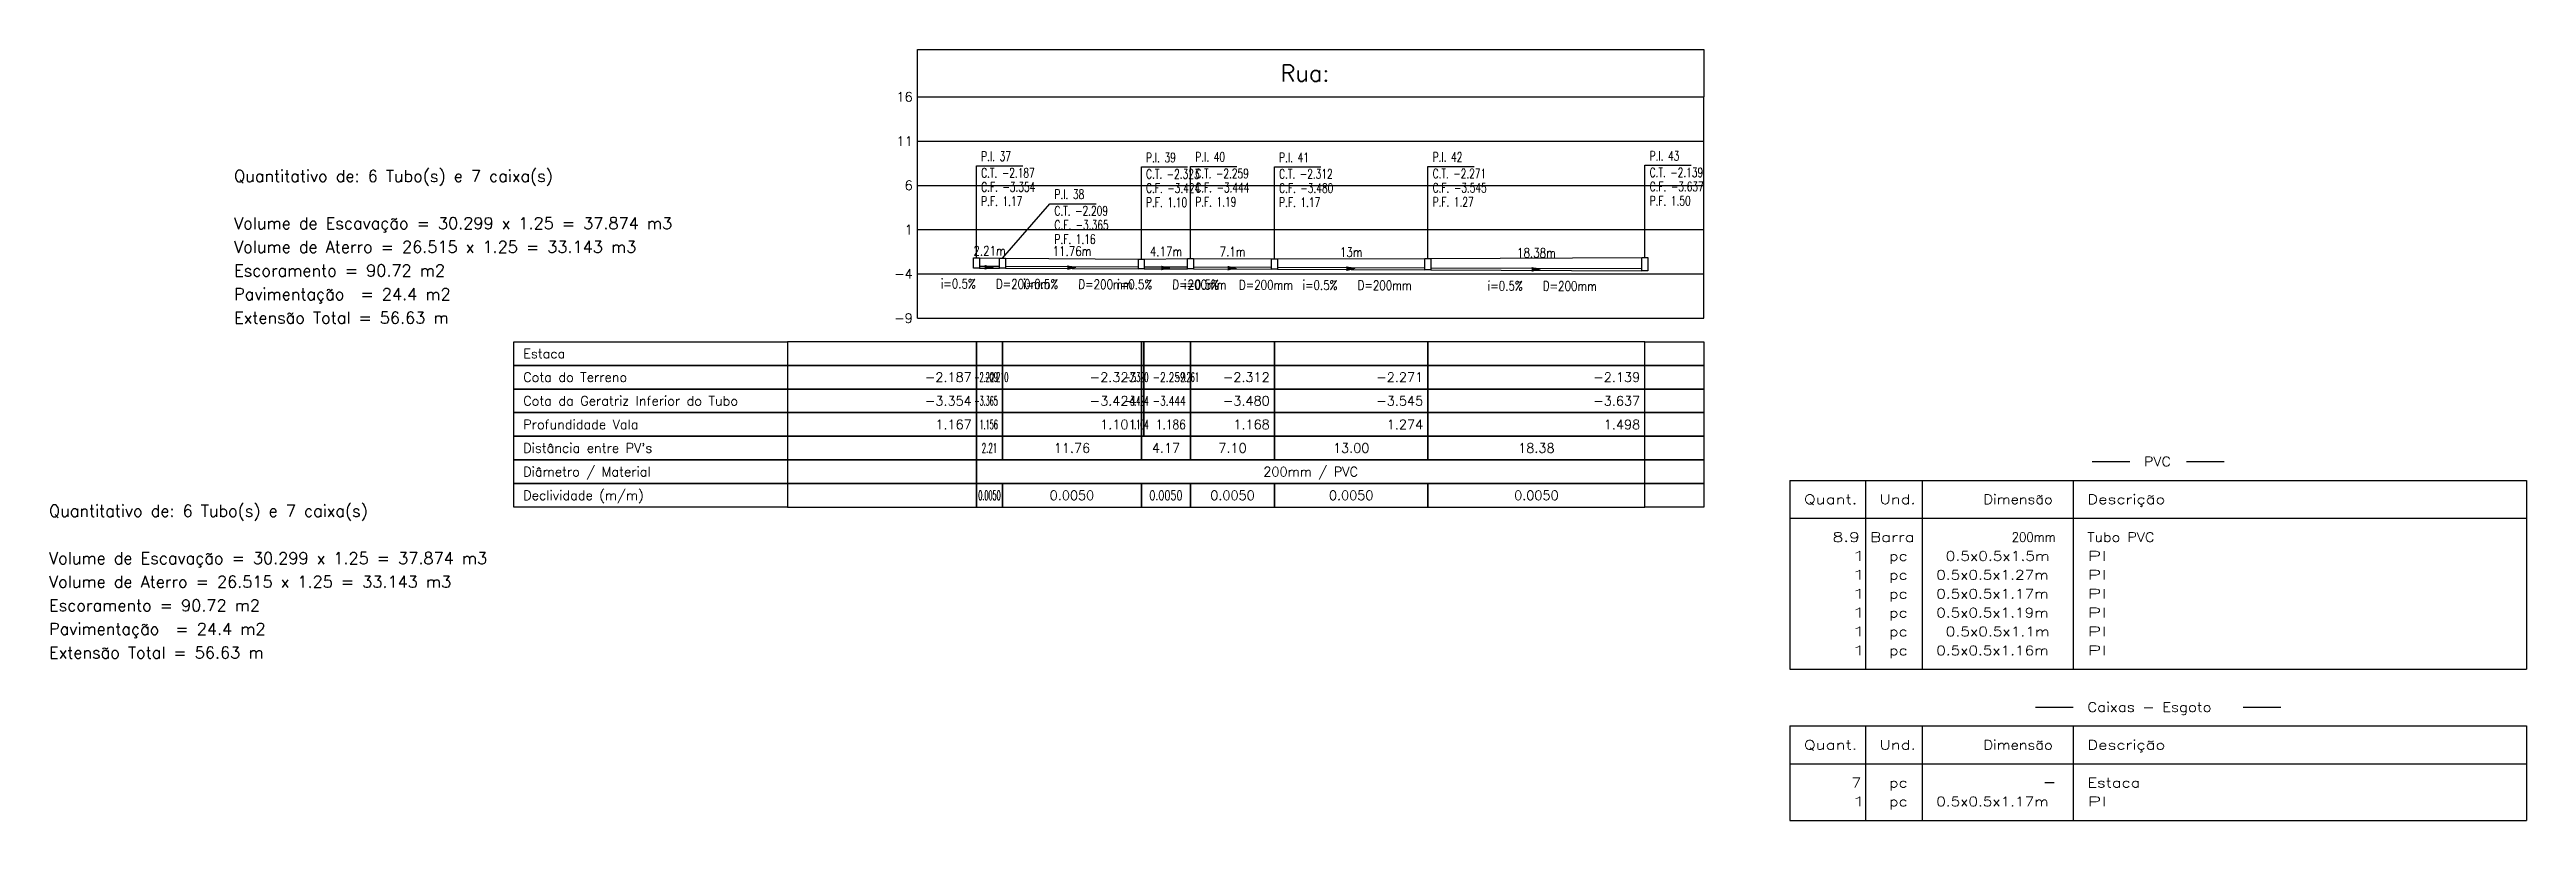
# Model space of a CAD drawing. Extents: x -6997814 to 14282083, y -16 to 289481930.
# Drawn here: x 363536.2 to 363746, y 7351905.1 to 7351970.4 of the extents above; entities that cross this region are included whole.
import ezdxf
from ezdxf.enums import TextEntityAlignment as Align

# ---------------------------------------------------------------- set-up
doc = ezdxf.new("R2010")
doc.units = 0
doc.header["$LTSCALE"] = 6.5
for name, color, linetype in [('LISTAGEM_LINHA', 7, 'CONTINUOUS'), ('LISTAGEM_TEXTO', 7, 'CONTINUOUS'), ('PS_IND_COMPRIMENTO', 7, 'CONTINUOUS'), ('PS_IND_DIAMETRO', 7, 'CONTINUOUS'), ('PS_IND_FLUXO', 3, 'CONTINUOUS'), ('PS_IND_INCLINACAO', 7, 'CONTINUOUS'), ('PS_PERFIL_CAIXAS', 7, 'CONTINUOUS'), ('PS_PERFIL_COTA_LIN', 7, 'CONTINUOUS'), ('PS_PERFIL_COTA_TXT', 5, 'CONTINUOUS'), ('PS_PERFIL_GRADE', 8, 'CONTINUOUS'), ('PS_PERFIL_TERRENO', 3, 'CONTINUOUS'), ('PS_PERFIL_TITULOS', 5, 'CONTINUOUS'), ('PS_PERFIL_TUBO', 7, 'CONTINUOUS'), ('PS_PONTOS_IDENTIFICACAO_LIN', 7, 'CONTINUOUS'), ('PS_PONTOS_IDENTIFICACAO_TXT', 7, 'CONTINUOUS')]:
    doc.layers.add(name, color=color, linetype=linetype)
doc.styles.add('ROMANS', font='romans.shx')

msp = doc.modelspace()

# ---------------------------------------------------------------- texts
at = {"layer": 'LISTAGEM_TEXTO', "color": 7, "lineweight": -2, "style": 'ROMANS'}
for s, p in [('Quantitativo de: 6 Tubo(s) e 7 caixa(s)', (363551.79133, 7351959.19983)), ('Volume de Escavação = 30.299 x 1.25 = 37.874 m3', (363551.79133, 7351955.19983)), ('Volume de Aterro = 26.515 x 1.25 = 33.143 m3', (363551.79133, 7351953.19983)), ('Escoramento = 90.72 m2', (363551.79133, 7351951.19983)), ('Pavimentação  = 24.4 m2', (363551.79133, 7351949.19983)), ('Extensão Total = 56.63 m', (363551.79133, 7351947.19983)), ('Quantitativo de: 6 Tubo(s) e 7 caixa(s)', (363536.11465, 7351930.83985)), ('Volume de Escavação = 30.299 x 1.25 = 37.874 m3', (363536.11465, 7351926.83985)), ('Volume de Aterro = 26.515 x 1.25 = 33.143 m3', (363536.11465, 7351924.83985)), ('Escoramento = 90.72 m2', (363536.11465, 7351922.83985)), ('Pavimentação  = 24.4 m2', (363536.11465, 7351920.83985)), ('Extensão Total = 56.63 m', (363536.11465, 7351918.83985))]:
    msp.add_text(s, height=1, dxfattribs=at).set_placement(p)
at = {"layer": 'LISTAGEM_TEXTO', "lineweight": -2, "style": 'ROMANS'}
for s, width, p in [('PVC', 1.105263, (363713.58557, 7351935.12265)), ('Quant.', 1.298969, (363684.78557, 7351931.92265)), ('Und.', 1.272727, (363691.18557, 7351931.92265)), ('Dimensão', 1.135135, (363699.98557, 7351931.92265)), ('Descrição', 1.277027, (363708.78557, 7351931.92265)), ('8.9', 1.369565, (363687.18557, 7351928.72265)), ('1', 1.909091, (363688.78557, 7351927.12265)), ('Barra', 1.296296, (363690.38557, 7351928.72265)), ('pc', 1.235294, (363691.98557, 7351927.12265)), ('0.5x0.5x1.5m', 1.2, (363696.78557, 7351927.12265)), ('200mm', 0.905172, (363702.38557, 7351928.72265)), ('Tubo PVC', 1.112583, (363708.78557, 7351928.72265)), ('PI', 1.68, (363708.78557, 7351927.12265)), ('1', 1.909091, (363688.78557, 7351925.52265)), ('pc', 1.235294, (363691.98557, 7351925.52265)), ('0.5x0.5x1.27m', 1.186957, (363695.98557, 7351925.52265)), ('PI', 1.68, (363708.78557, 7351925.52265)), ('1', 1.909091, (363688.78557, 7351923.92265)), ('pc', 1.235294, (363691.98557, 7351923.92265)), ('0.5x0.5x1.17m', 1.186957, (363695.98557, 7351923.92265)), ('PI', 1.68, (363708.78557, 7351923.92265)), ('1', 1.909091, (363688.78557, 7351922.32265)), ('1', 1.909091, (363688.78557, 7351920.72265)), ('pc', 1.235294, (363691.98557, 7351922.32265)), ('pc', 1.235294, (363691.98557, 7351920.72265)), ('0.5x0.5x1.19m', 1.186957, (363695.98557, 7351922.32265)), ('0.5x0.5x1.1m', 1.2, (363696.78557, 7351920.72265)), ('PI', 1.68, (363708.78557, 7351922.32265)), ('PI', 1.68, (363708.78557, 7351920.72265)), ('1', 1.909091, (363688.78557, 7351919.12265)), ('pc', 1.235294, (363691.98557, 7351919.12265)), ('0.5x0.5x1.16m', 1.186957, (363695.98557, 7351919.12265)), ('PI', 1.68, (363708.78557, 7351919.12265)), ('Caixas - Esgoto', 1.162362, (363708.78557, 7351914.32265)), ('Quant.', 1.298969, (363684.78557, 7351911.12265)), ('Und.', 1.272727, (363691.18557, 7351911.12265)), ('Dimensão', 1.135135, (363699.98557, 7351911.12265)), ('Descrição', 1.277027, (363708.78557, 7351911.12265)), ('7', 1.235294, (363688.78557, 7351907.92265)), ('Estaca', 1.26, (363708.78557, 7351907.92265)), ('1', 1.909091, (363688.78557, 7351906.32265)), ('pc', 1.235294, (363691.98557, 7351907.92265)), ('pc', 1.235294, (363691.98557, 7351906.32265)), ('0.5x0.5x1.17m', 1.186957, (363695.98557, 7351906.32265)), ('PI', 1.68, (363708.78557, 7351906.32265))]:
    msp.add_text(s, height=0.8, dxfattribs=dict(at, width=width)).set_placement(p)
at = {"layer": 'PS_IND_COMPRIMENTO', "lineweight": -2, "style": 'ROMANS', "width": 0.8}
for s, rotation, p in [('2.21m', 359.7233032, (363615.7915, 7351953.36768)), ('11.76m', 359.7755878, (363622.77405, 7351953.34151)), ('4.17m', 359.7564527, (363630.73916, 7351953.31166)), ('7.1m', 359.7690264, (363636.37614, 7351953.29055)), ('13m', 359.7765492, (363646.42831, 7351953.25286)), ('18.38m', 359.7791764, (363662.12003, 7351953.19402))]:
    msp.add_text(s, height=0.8, rotation=rotation, dxfattribs=at).set_placement(p, align=Align.MIDDLE_CENTER)
at = {"layer": 'PS_IND_DIAMETRO', "lineweight": -2, "style": 'ROMANS', "width": 0.8}
for rotation, p in [(359.7233032, (363618.61795, 7351950.554)), (359.7755878, (363625.60306, 7351950.53041)), (359.7564527, (363633.56723, 7351950.49961)), (359.7690264, (363639.20483, 7351950.47912)), (359.7765492, (363649.25737, 7351950.4418)), (359.7791764, (363664.94922, 7351950.3831))]:
    msp.add_text('D=200mm', height=0.8, rotation=rotation, dxfattribs=at).set_placement(p, align=Align.MIDDLE_CENTER)
at = {"layer": 'PS_IND_INCLINACAO', "lineweight": -2, "style": 'ROMANS', "width": 0.8}
for rotation, p in [(359.7233032, (363613.13801, 7351950.58046)), (359.7755878, (363620.1231, 7351950.55187)), (359.7564527, (363628.08728, 7351950.5229)), (359.7690264, (363633.72488, 7351950.50121)), (359.7765492, (363643.77741, 7351950.46318)), (359.7791764, (363659.46926, 7351950.40422))]:
    msp.add_text('i=0.5%', height=0.8, rotation=rotation, dxfattribs=at).set_placement(p, align=Align.MIDDLE_CENTER)
at = {"layer": 'PS_PERFIL_COTA_TXT', "lineweight": -2, "style": 'ROMANS'}
for s, p in [('Estaca', (363576.28058, 7351944.66217)), ('Cota do Terreno', (363576.28058, 7351942.66217)), ('Cota da Geratriz Inferior do Tubo', (363576.28058, 7351940.66217)), ('Profundidade Vala', (363576.28058, 7351938.66217)), ("Distância entre PV's", (363576.28058, 7351936.66217)), ('Diâmetro / Material', (363576.28058, 7351934.66217)), ('Declividade (m/m)', (363576.28058, 7351932.66217))]:
    msp.add_text(s, height=0.8, dxfattribs=at).set_placement(p, align=Align.MIDDLE_LEFT)
for s, p in [('-2.187', (363614.28058, 7351942.66217)), ('-2.323', (363628.24823, 7351942.66217)), ('-2.312', (363639.52281, 7351942.66217)), ('-2.271', (363652.5229, 7351942.66217)), ('-2.139', (363670.90637, 7351942.66217)), ('-3.354', (363614.28058, 7351940.66217)), ('-3.424', (363628.24823, 7351940.66217)), ('-3.480', (363639.52281, 7351940.66217)), ('-3.545', (363652.5229, 7351940.66217)), ('-3.637', (363670.90637, 7351940.66217)), ('1.167', (363614.28058, 7351938.66217)), ('1.101', (363628.24823, 7351938.66217)), ('1.168', (363639.52281, 7351938.66217)), ('1.274', (363652.5229, 7351938.66217)), ('1.498', (363670.90637, 7351938.66217))]:
    msp.add_text(s, height=0.8, dxfattribs=at).set_placement(p, align=Align.MIDDLE_RIGHT)
for s, width, p in [('-2.209', 0.5, (363616.4889, 7351942.66217)), ('-2.210', 0.5, (363617.3889, 7351942.66217)), ('-2.320', 0.5, (363629.24823, 7351942.66217)), ('-2.259', 0.708922, (363632.41819, 7351942.66217)), ('-2.261', 0.5, (363633.51819, 7351942.66217)), ('-3.365', 0.5, (363616.4889, 7351940.66217)), ('-3.424', 0.5, (363629.24823, 7351940.66217)), ('-3.444', 0.708922, (363632.41819, 7351940.66217)), ('1.156', 0.5, (363616.4889, 7351938.66217)), ('1.104', 0.5, (363629.24823, 7351938.66217)), ('1.186', 0.827075, (363632.41819, 7351938.66217))]:
    msp.add_text(s, height=0.8, dxfattribs=dict(at, width=width)).set_placement(p, align=Align.MIDDLE_RIGHT)
for s, width, p in [('2.21', 0.55208, (363615.78474, 7351936.66217)), ('0.0050', 0.5, (363615.78474, 7351932.66217)), ('0.0050', 0.744636, (363630.73321, 7351932.66217))]:
    msp.add_text(s, height=0.8, dxfattribs=dict(at, width=width)).set_placement(p, align=Align.MIDDLE_CENTER)
for s, p in [('11.76', (363622.76857, 7351936.66217)), ('4.17', (363630.73321, 7351936.66217)), ('7.10', (363636.3705, 7351936.66217)), ('13.00', (363646.42285, 7351936.66217)), ('18.38', (363662.11463, 7351936.66217)), ('200mm / PVC', (363642.99347, 7351934.66217)), ('0.0050', (363622.76857, 7351932.66217)), ('0.0050', (363636.3705, 7351932.66217)), ('0.0050', (363646.42285, 7351932.66217)), ('0.0050', (363662.11463, 7351932.66217))]:
    msp.add_text(s, height=0.8, dxfattribs=at).set_placement(p, align=Align.MIDDLE_CENTER)
at = {"layer": 'PS_PERFIL_TITULOS', "lineweight": -2, "style": 'ROMANS'}
msp.add_text('Rua: ', height=1.4, dxfattribs=at).set_placement((363642.99347, 7351968.41217), align=Align.MIDDLE_CENTER)
at = {"layer": 'PS_PONTOS_IDENTIFICACAO_TXT', "lineweight": -2, "style": 'ROMANS', "width": 0.7}
for s, p in [('P.I. 37', (363615.08058, 7351960.97199)), ('P.I. 39', (363629.04823, 7351960.87022)), ('P.I. 40', (363633.21819, 7351960.91807)), ('P.I. 41', (363640.32281, 7351960.87854)), ('P.I. 42', (363653.3229, 7351960.90922)), ('P.I. 43', (363671.70637, 7351961.00829)), ('C.T. -2.187', (363615.08058, 7351959.57199)), ('C.F. -3.354', (363615.08058, 7351958.37199)), ('C.T. -2.323', (363629.04823, 7351959.47022)), ('C.F. -3.424', (363629.04823, 7351958.27022)), ('C.T. -2.259', (363633.21819, 7351959.51807)), ('C.F. -3.444', (363633.21819, 7351958.31807)), ('C.T. -2.312', (363640.32281, 7351959.47854)), ('C.F. -3.480', (363640.32281, 7351958.27854)), ('C.T. -2.271', (363653.3229, 7351959.50922)), ('C.F. -3.545', (363653.3229, 7351958.30922)), ('C.T. -2.139', (363671.70637, 7351959.60829)), ('C.F. -3.637', (363671.70637, 7351958.40829)), ('P.F. 1.17', (363615.08058, 7351957.17199)), ('C.T. -2.209', (363621.2889, 7351956.35542)), ('P.I. 38', (363621.2889, 7351957.75542)), ('P.F. 1.10', (363629.04823, 7351957.07022)), ('P.F. 1.19', (363633.21819, 7351957.11807)), ('P.F. 1.17', (363640.32281, 7351957.07854)), ('P.F. 1.27', (363653.3229, 7351957.10922)), ('P.F. 1.50', (363671.70637, 7351957.20829)), ('C.F. -3.365', (363621.2889, 7351955.15542)), ('P.F. 1.16', (363621.2889, 7351953.95542))]:
    msp.add_text(s, height=0.8, dxfattribs=at).set_placement(p)

# ---------------------------------------------------------------- blocks, each defined once
blk = doc.blocks.new('*U501')
at = {"layer": 'PS_PERFIL_GRADE', "linetype": 'Continuous', "lineweight": -2}
for p, q in [((0, 0), (0, 18.75)), ((0, 18.75), (66.63, 18.75)), ((66.63, 0), (66.63, 18.75)), ((0, 15), (66.63, 15)), ((0, 11.25), (66.63, 11.25)), ((0, 7.5), (66.63, 7.5)), ((0, 3.75), (66.63, 3.75)), ((0, 0), (66.63, 0))]:
    blk.add_line(p, q, dxfattribs=at)
blk.add_lwpolyline([(0, 18.75), (0, 22.75), (66.63, 22.75), (66.63, 18.75)], dxfattribs=at)
at = {"layer": 'PS_PERFIL_GRADE', "lineweight": -2, "style": 'ROMANS'}
for s, p in [('16', (-0.4, 18.75)), ('11', (-0.4, 15)), ('6', (-0.4, 11.25)), ('1', (-0.4, 7.5)), ('-4', (-0.4, 3.75)), ('-9', (-0.4, 0))]:
    blk.add_text(s, height=0.8, dxfattribs=at).set_placement(p, align=Align.MIDDLE_RIGHT)

# ---------------------------------------------------------------- linework, layer by layer
at = {"layer": 'LISTAGEM_LINHA', "lineweight": -2}
for p, q in [((363683.58557, 7351933.92265), (363745.98557, 7351933.92265)), ((363683.58557, 7351933.92265), (363683.5856, 7351917.9227)), ((363689.98557, 7351933.92265), (363689.9856, 7351917.9227)), ((363694.78557, 7351933.92265), (363694.7856, 7351917.9227)), ((363707.58557, 7351933.92265), (363707.5856, 7351917.9227)), ((363709.18557, 7351935.52265), (363712.38557, 7351935.52265)), ((363717.18557, 7351935.52265), (363720.38557, 7351935.52265)), ((363745.98557, 7351933.92265), (363745.9856, 7351917.9227)), ((363683.58557, 7351930.72265), (363745.98557, 7351930.72265)), ((363683.58557, 7351917.92265), (363745.98557, 7351917.92265)), ((363683.58557, 7351913.12265), (363745.98557, 7351913.12265)), ((363683.58557, 7351913.12265), (363683.5856, 7351905.1227)), ((363689.98557, 7351913.12265), (363689.9856, 7351905.1227)), ((363694.78557, 7351913.12265), (363694.7856, 7351905.1227)), ((363704.38557, 7351914.72265), (363707.58557, 7351914.72265)), ((363707.58557, 7351913.12265), (363707.5856, 7351905.1227)), ((363721.98557, 7351914.72265), (363725.18557, 7351914.72265)), ((363745.98557, 7351913.12265), (363745.9856, 7351905.1227)), ((363683.58557, 7351909.92265), (363745.98557, 7351909.92265)), ((363705.18557, 7351908.32265), (363705.98557, 7351908.32265)), ((363683.58557, 7351905.12265), (363745.98557, 7351905.12265))]:
    msp.add_line(p, q, dxfattribs=at)
at = {"layer": 'PS_IND_FLUXO', "lineweight": -2}
for points in [[(363615.38475, 7351951.96963, 0.4, 0, 0), (363616.18474, 7351951.96576, 0, 0, 0)], [(363622.36857, 7351951.94309, 0.4, 0, 0), (363623.16856, 7351951.93995, 0, 0, 0)], [(363630.33322, 7351951.91337, 0.4, 0, 0), (363631.13321, 7351951.90997, 0, 0, 0)], [(363635.9705, 7351951.89217, 0.4, 0, 0), (363636.7705, 7351951.88894, 0, 0, 0)], [(363646.02286, 7351951.85443, 0.4, 0, 0), (363646.82285, 7351951.85131, 0, 0, 0)], [(363661.71464, 7351951.79557, 0.4, 0, 0), (363662.51463, 7351951.79249, 0, 0, 0)]]:
    msp.add_lwpolyline(points, format="xyseb", dxfattribs=at)
at = {"layer": 'PS_PERFIL_CAIXAS', "linetype": 'Continuous', "lineweight": -2}
for points in [[(363614.43058, 7351952.77199), (363614.93058, 7351952.77199), (363614.93058, 7351951.89682), (363614.43058, 7351951.89682)], [(363616.6389, 7351952.75542), (363617.1389, 7351952.75542), (363617.1389, 7351951.88857), (363616.6389, 7351951.88857)], [(363632.56819, 7351952.71807), (363633.06819, 7351952.71807), (363633.06819, 7351951.82887), (363632.56819, 7351951.82887)], [(363652.6729, 7351952.70922), (363653.1729, 7351952.70922), (363653.1729, 7351951.75349), (363652.6729, 7351951.75349)], [(363671.05637, 7351952.80829), (363671.55637, 7351952.80829), (363671.55637, 7351951.68457), (363671.05637, 7351951.68457)], [(363628.39823, 7351952.67022), (363628.89823, 7351952.67022), (363628.89823, 7351951.84447), (363628.39823, 7351951.84447)], [(363639.67281, 7351952.67854), (363640.17281, 7351952.67854), (363640.17281, 7351951.80224), (363639.67281, 7351951.80224)]]:
    msp.add_lwpolyline(points, close=True, dxfattribs=at)
at = {"layer": 'PS_PERFIL_COTA_LIN', "linetype": 'Continuous', "lineweight": -2}
for points in [[(363598.68058, 7351945.66217), (363598.68058, 7351943.66217), (363575.48058, 7351943.66217), (363575.48058, 7351945.66217)], [(363598.68058, 7351945.66217), (363598.68058, 7351943.66217), (363614.68058, 7351943.66217), (363614.68058, 7351945.66217)], [(363614.68058, 7351945.66217), (363614.68058, 7351943.66217), (363616.8889, 7351943.66217), (363616.8889, 7351945.66217)], [(363616.8889, 7351945.66217), (363616.8889, 7351943.66217), (363628.64823, 7351943.66217), (363628.64823, 7351945.66217)], [(363628.64823, 7351945.66217), (363628.64823, 7351943.66217), (363628.84823, 7351943.66217), (363628.84823, 7351945.66217)], [(363628.84823, 7351945.66217), (363628.84823, 7351943.66217), (363632.81819, 7351943.66217), (363632.81819, 7351945.66217)], [(363632.81819, 7351945.66217), (363632.81819, 7351943.66217), (363639.92281, 7351943.66217), (363639.92281, 7351945.66217)], [(363639.92281, 7351945.66217), (363639.92281, 7351943.66217), (363652.9229, 7351943.66217), (363652.9229, 7351945.66217)], [(363652.9229, 7351945.66217), (363652.9229, 7351943.66217), (363671.30637, 7351943.66217), (363671.30637, 7351945.66217)], [(363676.30637, 7351945.66217), (363676.30637, 7351943.66217), (363671.30637, 7351943.66217), (363671.30637, 7351945.66217)], [(363598.68058, 7351943.66217), (363598.68058, 7351941.66217), (363575.48058, 7351941.66217), (363575.48058, 7351943.66217)], [(363598.68058, 7351943.66217), (363598.68058, 7351941.66217), (363614.68058, 7351941.66217), (363614.68058, 7351943.66217)], [(363614.68058, 7351943.66217), (363614.68058, 7351941.66217), (363616.8889, 7351941.66217), (363616.8889, 7351943.66217)], [(363616.8889, 7351943.66217), (363616.8889, 7351941.66217), (363628.64823, 7351941.66217), (363628.64823, 7351943.66217)], [(363628.64823, 7351943.66217), (363628.64823, 7351941.66217), (363628.84823, 7351941.66217), (363628.84823, 7351943.66217)], [(363628.84823, 7351943.66217), (363628.84823, 7351941.66217), (363632.81819, 7351941.66217), (363632.81819, 7351943.66217)], [(363632.81819, 7351943.66217), (363632.81819, 7351941.66217), (363639.92281, 7351941.66217), (363639.92281, 7351943.66217)], [(363639.92281, 7351943.66217), (363639.92281, 7351941.66217), (363652.9229, 7351941.66217), (363652.9229, 7351943.66217)], [(363652.9229, 7351943.66217), (363652.9229, 7351941.66217), (363671.30637, 7351941.66217), (363671.30637, 7351943.66217)], [(363676.30637, 7351943.66217), (363676.30637, 7351941.66217), (363671.30637, 7351941.66217), (363671.30637, 7351943.66217)], [(363598.68058, 7351941.66217), (363598.68058, 7351939.66217), (363575.48058, 7351939.66217), (363575.48058, 7351941.66217)], [(363598.68058, 7351941.66217), (363598.68058, 7351939.66217), (363614.68058, 7351939.66217), (363614.68058, 7351941.66217)], [(363614.68058, 7351941.66217), (363614.68058, 7351939.66217), (363616.8889, 7351939.66217), (363616.8889, 7351941.66217)], [(363616.8889, 7351941.66217), (363616.8889, 7351939.66217), (363628.64823, 7351939.66217), (363628.64823, 7351941.66217)], [(363628.64823, 7351941.66217), (363628.64823, 7351939.66217), (363628.84823, 7351939.66217), (363628.84823, 7351941.66217)], [(363628.84823, 7351941.66217), (363628.84823, 7351939.66217), (363632.81819, 7351939.66217), (363632.81819, 7351941.66217)], [(363632.81819, 7351941.66217), (363632.81819, 7351939.66217), (363639.92281, 7351939.66217), (363639.92281, 7351941.66217)], [(363639.92281, 7351941.66217), (363639.92281, 7351939.66217), (363652.9229, 7351939.66217), (363652.9229, 7351941.66217)], [(363652.9229, 7351941.66217), (363652.9229, 7351939.66217), (363671.30637, 7351939.66217), (363671.30637, 7351941.66217)], [(363676.30637, 7351941.66217), (363676.30637, 7351939.66217), (363671.30637, 7351939.66217), (363671.30637, 7351941.66217)], [(363598.68058, 7351939.66217), (363598.68058, 7351937.66217), (363575.48058, 7351937.66217), (363575.48058, 7351939.66217)], [(363598.68058, 7351939.66217), (363598.68058, 7351937.66217), (363614.68058, 7351937.66217), (363614.68058, 7351939.66217)], [(363614.68058, 7351939.66217), (363614.68058, 7351937.66217), (363616.8889, 7351937.66217), (363616.8889, 7351939.66217)], [(363616.8889, 7351939.66217), (363616.8889, 7351937.66217), (363628.64823, 7351937.66217), (363628.64823, 7351939.66217)], [(363628.64823, 7351939.66217), (363628.64823, 7351937.66217), (363628.84823, 7351937.66217), (363628.84823, 7351939.66217)], [(363628.84823, 7351939.66217), (363628.84823, 7351937.66217), (363632.81819, 7351937.66217), (363632.81819, 7351939.66217)], [(363632.81819, 7351939.66217), (363632.81819, 7351937.66217), (363639.92281, 7351937.66217), (363639.92281, 7351939.66217)], [(363639.92281, 7351939.66217), (363639.92281, 7351937.66217), (363652.9229, 7351937.66217), (363652.9229, 7351939.66217)], [(363652.9229, 7351939.66217), (363652.9229, 7351937.66217), (363671.30637, 7351937.66217), (363671.30637, 7351939.66217)], [(363676.30637, 7351939.66217), (363676.30637, 7351937.66217), (363671.30637, 7351937.66217), (363671.30637, 7351939.66217)], [(363598.68058, 7351937.66217), (363598.68058, 7351935.66217), (363575.48058, 7351935.66217), (363575.48058, 7351937.66217)], [(363598.68058, 7351937.66217), (363598.68058, 7351935.66217), (363614.68058, 7351935.66217), (363614.68058, 7351937.66217)], [(363614.68058, 7351937.66217), (363614.68058, 7351935.66217), (363616.8889, 7351935.66217), (363616.8889, 7351937.66217)], [(363616.8889, 7351937.66217), (363616.8889, 7351935.66217), (363628.64823, 7351935.66217), (363628.64823, 7351937.66217)], [(363628.64823, 7351937.66217), (363628.64823, 7351935.66217), (363632.81819, 7351935.66217), (363632.81819, 7351937.66217)], [(363632.81819, 7351937.66217), (363632.81819, 7351935.66217), (363639.92281, 7351935.66217), (363639.92281, 7351937.66217)], [(363639.92281, 7351937.66217), (363639.92281, 7351935.66217), (363652.9229, 7351935.66217), (363652.9229, 7351937.66217)], [(363652.9229, 7351937.66217), (363652.9229, 7351935.66217), (363671.30637, 7351935.66217), (363671.30637, 7351937.66217)], [(363676.30637, 7351937.66217), (363676.30637, 7351935.66217), (363671.30637, 7351935.66217), (363671.30637, 7351937.66217)], [(363598.68058, 7351935.66217), (363598.68058, 7351933.66217), (363575.48058, 7351933.66217), (363575.48058, 7351935.66217)], [(363598.68058, 7351935.66217), (363598.68058, 7351933.66217), (363614.68058, 7351933.66217), (363614.68058, 7351935.66217)], [(363614.68058, 7351935.66217), (363614.68058, 7351933.66217), (363671.30637, 7351933.66217), (363671.30637, 7351935.66217)], [(363676.30637, 7351935.66217), (363676.30637, 7351933.66217), (363671.30637, 7351933.66217), (363671.30637, 7351935.66217)], [(363598.68058, 7351933.66217), (363598.68058, 7351931.66217), (363575.48058, 7351931.66217), (363575.48058, 7351933.66217)], [(363598.68058, 7351933.66217), (363598.68058, 7351931.66217), (363614.68058, 7351931.66217), (363614.68058, 7351933.66217)], [(363614.68058, 7351933.66217), (363614.68058, 7351931.66217), (363616.8889, 7351931.66217), (363616.8889, 7351933.66217)], [(363616.8889, 7351933.66217), (363616.8889, 7351931.66217), (363628.64823, 7351931.66217), (363628.64823, 7351933.66217)], [(363628.64823, 7351933.66217), (363628.64823, 7351931.66217), (363632.81819, 7351931.66217), (363632.81819, 7351933.66217)], [(363632.81819, 7351933.66217), (363632.81819, 7351931.66217), (363639.92281, 7351931.66217), (363639.92281, 7351933.66217)], [(363639.92281, 7351933.66217), (363639.92281, 7351931.66217), (363652.9229, 7351931.66217), (363652.9229, 7351933.66217)], [(363652.9229, 7351933.66217), (363652.9229, 7351931.66217), (363671.30637, 7351931.66217), (363671.30637, 7351933.66217)], [(363676.30637, 7351933.66217), (363676.30637, 7351931.66217), (363671.30637, 7351931.66217), (363671.30637, 7351933.66217)]]:
    msp.add_lwpolyline(points, close=True, dxfattribs=at)
for points in [[(363614.68058, 7351937.66217), (363616.8889, 7351937.66217)], [(363616.9889, 7351937.66217), (363628.64823, 7351937.66217)], [(363628.84823, 7351937.66217), (363632.81819, 7351937.66217)], [(363633.11819, 7351937.66217), (363639.92281, 7351937.66217)], [(363640.32281, 7351937.66217), (363652.9229, 7351937.66217)], [(363653.4229, 7351937.66217), (363671.30637, 7351937.66217)], [(363598.68058, 7351935.66217), (363614.68058, 7351935.66217)], [(363614.68058, 7351935.66217), (363616.8889, 7351935.66217)], [(363614.68058, 7351935.66217), (363616.8889, 7351935.66217)], [(363616.8889, 7351935.66217), (363616.9889, 7351935.66217)], [(363616.9889, 7351935.66217), (363628.64823, 7351935.66217)], [(363616.9889, 7351935.66217), (363628.64823, 7351935.66217)], [(363628.64823, 7351935.66217), (363628.84823, 7351935.66217)], [(363628.84823, 7351935.66217), (363632.81819, 7351935.66217)], [(363628.84823, 7351935.66217), (363632.81819, 7351935.66217)], [(363632.81819, 7351935.66217), (363633.11819, 7351935.66217)], [(363633.11819, 7351935.66217), (363639.92281, 7351935.66217)], [(363633.11819, 7351935.66217), (363639.92281, 7351935.66217)], [(363639.92281, 7351935.66217), (363640.32281, 7351935.66217)], [(363640.32281, 7351935.66217), (363652.9229, 7351935.66217)], [(363640.32281, 7351935.66217), (363652.9229, 7351935.66217)], [(363653.4229, 7351935.66217), (363671.30637, 7351935.66217)], [(363653.4229, 7351935.66217), (363671.30637, 7351935.66217)], [(363598.68058, 7351933.66217), (363614.68058, 7351933.66217)], [(363614.68058, 7351933.66217), (363616.8889, 7351933.66217)], [(363614.68058, 7351933.66217), (363616.8889, 7351933.66217)], [(363616.8889, 7351933.66217), (363616.9889, 7351933.66217)], [(363616.9889, 7351933.66217), (363628.64823, 7351933.66217)], [(363616.9889, 7351933.66217), (363628.64823, 7351933.66217)], [(363628.64823, 7351933.66217), (363628.84823, 7351933.66217)], [(363628.84823, 7351933.66217), (363632.81819, 7351933.66217)], [(363628.84823, 7351933.66217), (363632.81819, 7351933.66217)], [(363632.81819, 7351933.66217), (363633.11819, 7351933.66217)], [(363633.11819, 7351933.66217), (363639.92281, 7351933.66217)], [(363633.11819, 7351933.66217), (363639.92281, 7351933.66217)], [(363639.92281, 7351933.66217), (363640.32281, 7351933.66217)], [(363640.32281, 7351933.66217), (363652.9229, 7351933.66217)], [(363640.32281, 7351933.66217), (363652.9229, 7351933.66217)], [(363653.4229, 7351933.66217), (363671.30637, 7351933.66217)], [(363653.4229, 7351933.66217), (363671.30637, 7351933.66217)], [(363614.68058, 7351931.66217), (363616.8889, 7351931.66217)], [(363616.9889, 7351931.66217), (363628.64823, 7351931.66217)], [(363628.84823, 7351931.66217), (363632.81819, 7351931.66217)], [(363633.11819, 7351931.66217), (363639.92281, 7351931.66217)], [(363640.32281, 7351931.66217), (363652.9229, 7351931.66217)], [(363653.4229, 7351931.66217), (363671.30637, 7351931.66217)]]:
    msp.add_lwpolyline(points, dxfattribs=at)
at = {"layer": 'PS_PERFIL_TERRENO', "linetype": 'Continuous', "lineweight": -2}
msp.add_lwpolyline([(363614.68058, 7351952.77199), (363616.8889, 7351952.75542), (363628.64823, 7351952.67022), (363632.81819, 7351952.71807), (363639.92281, 7351952.67854), (363652.9229, 7351952.70922), (363671.30637, 7351952.80829)], dxfattribs=at)
at = {"layer": 'PS_PERFIL_TUBO', "linetype": 'Continuous', "lineweight": -2}
for points in [[(363614.93058, 7351951.89682), (363616.6389, 7351951.88857), (363616.6389, 7351952.03857), (363614.93058, 7351952.04682)], [(363617.1389, 7351951.88857), (363628.39823, 7351951.84447), (363628.39823, 7351951.99447), (363617.1389, 7351952.03857)], [(363628.89823, 7351951.84447), (363632.56819, 7351951.82887), (363632.56819, 7351951.97887), (363628.89823, 7351951.99447)], [(363633.06819, 7351951.82887), (363639.67281, 7351951.80224), (363639.67281, 7351951.95224), (363633.06819, 7351951.97887)], [(363640.17281, 7351951.80224), (363652.6729, 7351951.75349), (363652.6729, 7351951.90349), (363640.17281, 7351951.95224)], [(363653.1729, 7351951.75349), (363671.05637, 7351951.68457), (363671.05637, 7351951.83457), (363653.1729, 7351951.90349)]]:
    msp.add_lwpolyline(points, close=True, dxfattribs=at)
at = {"layer": 'PS_PONTOS_IDENTIFICACAO_LIN', "linetype": 'Continuous', "lineweight": -2}
for points in [[(363614.68058, 7351952.77199), (363614.68058, 7351960.57199), (363618.60058, 7351960.57199)], [(363628.64823, 7351952.67022), (363628.64823, 7351960.47022), (363632.56823, 7351960.47022)], [(363632.81819, 7351952.71807), (363632.81819, 7351960.51807), (363636.73819, 7351960.51807)], [(363639.92281, 7351952.67854), (363639.92281, 7351960.47854), (363643.84281, 7351960.47854)], [(363652.9229, 7351952.70922), (363652.9229, 7351960.50922), (363656.8429, 7351960.50922)], [(363671.30637, 7351952.80829), (363671.30637, 7351960.60829), (363675.22637, 7351960.60829)], [(363616.8889, 7351952.75542), (363620.8889, 7351957.35542), (363624.8089, 7351957.35542)]]:
    msp.add_lwpolyline(points, dxfattribs=at)

# ---------------------------------------------------------------- block references
at = {"layer": 'PS_PERFIL_GRADE', "lineweight": -2}
msp.add_blockref('*U501', (363609.68058, 7351947.66217), dxfattribs=at)

msp.set_redraw_order([(e.dxf.handle, doc.entitydb.next_handle()) for e in msp.query("TEXT MTEXT ATTDEF DIMENSION ARC_DIMENSION")])  # texts and dimensions are drawn at this point

doc.saveas('drawing.dxf')
